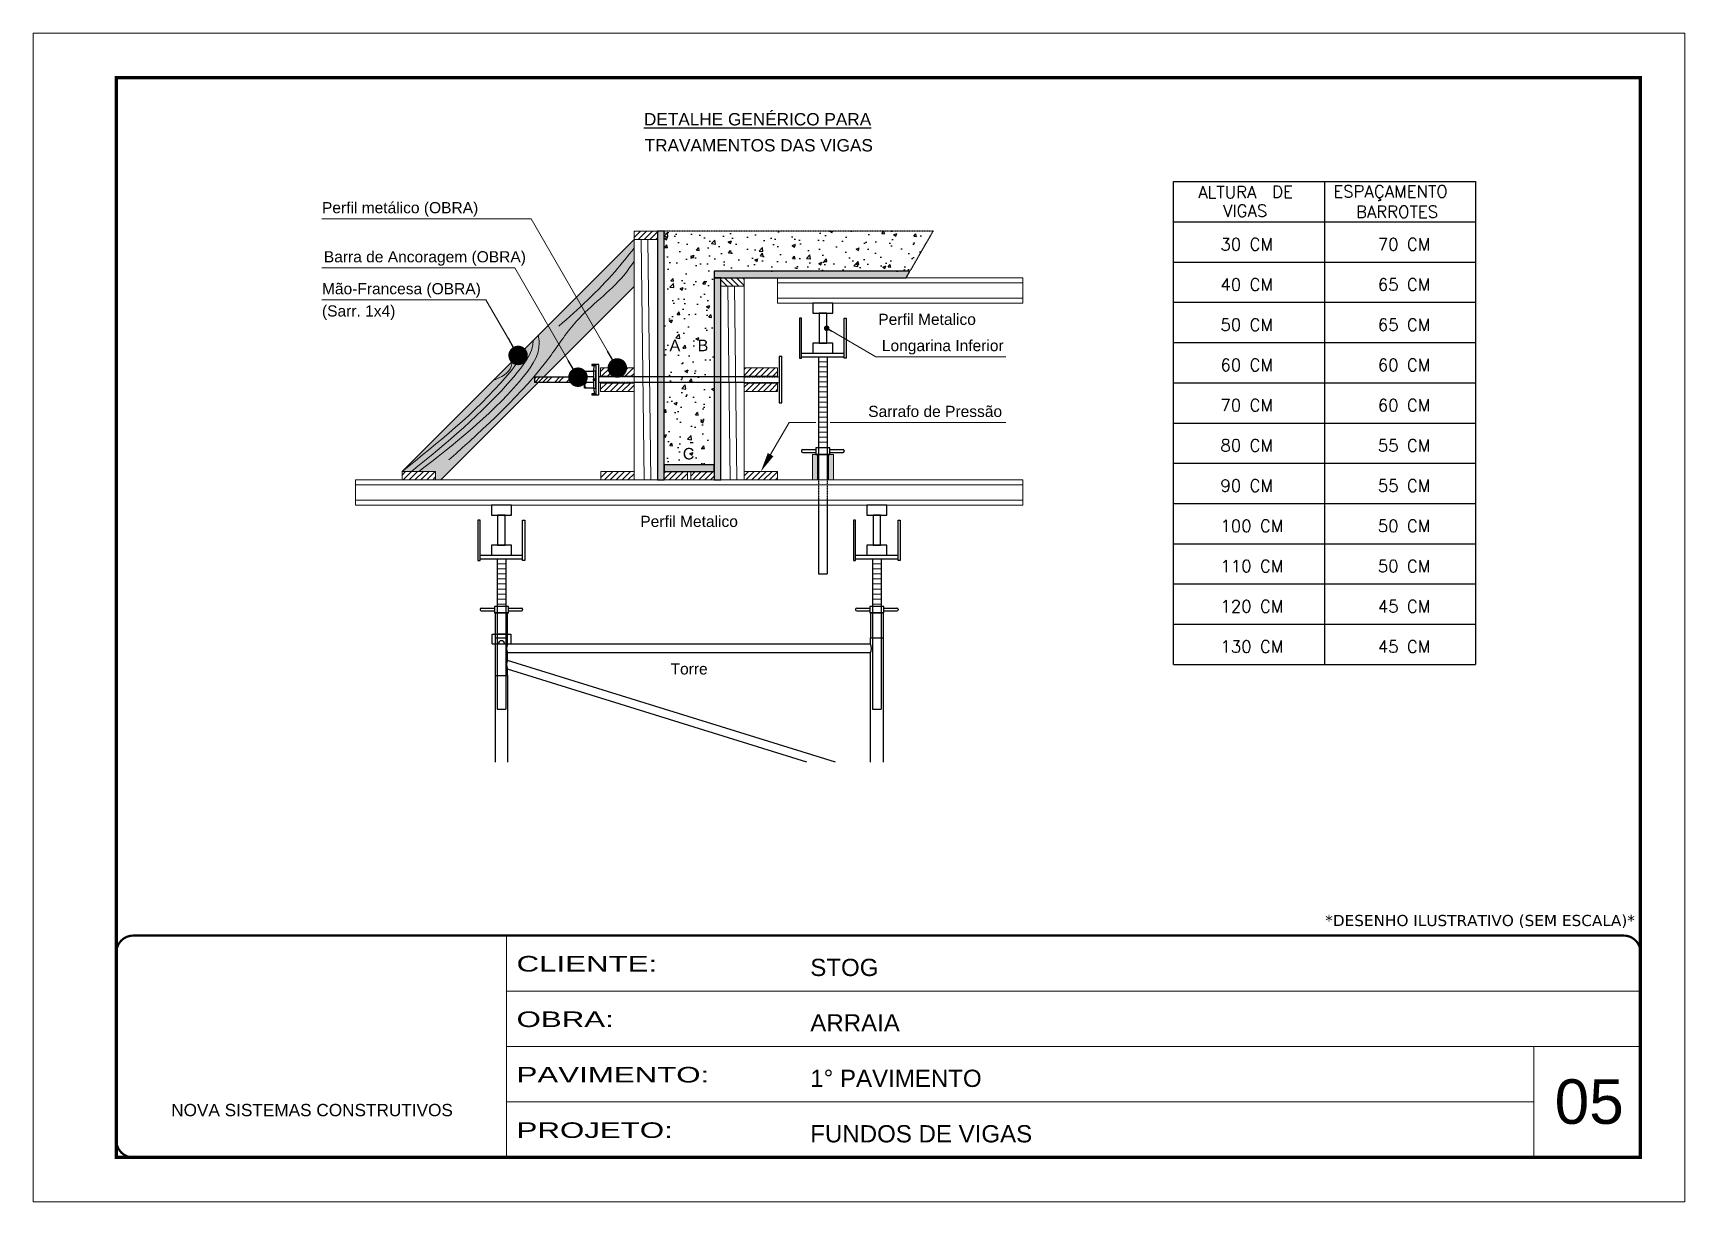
# Model space of a CAD drawing. Extents: x -3394 to 16474, y 3662 to 14397.
# Drawn here: x 4272 to 5757, y 12198 to 13248 of the extents above; entities that cross this region are included whole.
import ezdxf
from ezdxf.enums import TextEntityAlignment as Align

# ---------------------------------------------------------------- set-up
doc = ezdxf.new("R2010")
doc.units = 0
for name, pattern in [('CONTINUO', [0]), ('DASHED', [0.75, 0.5, -0.25]), ('HIDDEN', [0.375, 0.25, -0.125])]:
    doc.linetypes.add(name, pattern=pattern)
doc.layers.get('0').update_dxf_attribs({"linetype": 'CONTINUOUS'})
doc.layers.add('BARRA DE ANCORAGEM', color=251, linetype='CONTINUOUS')
doc.layers.add('GARFOS', color=7, linetype='CONTINUOUS')
for name, color, linetype, lineweight in [('CARIMBO', 255, 'CONTINUOUS', 9), ('CONCRETO', 251, 'CONTINUOUS', 25), ('Demarcação 1', 251, 'CONTINUOUS', 9), ('Escoras', 2, 'CONTINUOUS', 25), ('Folhas', 255, 'CONTINUOUS', 9), ('Forcador', 251, 'CONTINUOUS', 25), ('Hachura', 251, 'CONTINUOUS', 9), ('Madeira', 126, 'CONTINUOUS', 18), ('Perfil Metálico', 224, 'CONTINUOUS', 18), ('SARRAFO DE PRESSAO', 251, 'DASHED', 9)]:
    doc.layers.add(name, color=color, linetype=linetype, lineweight=lineweight)
doc.layers.add('Demarcação 2', color=254, linetype='CONTINUOUS', lineweight=9, true_color=0xe0e0e0)
doc.styles.add('ARIAL', font='arial.ttf')
doc.styles.get("Standard").update_dxf_attribs({"font": 'ROMANS.SHX'})
doc.styles.add('stylellllll', font='verdana.ttf', dxfattribs={"height": 2})
doc.styles.add('Tecnologia', font='')
doc.styles.get('Tecnologia').set_extended_font_data('Forgotten Futurist')
doc.dimstyles.new('3x', dxfattribs={"dimtxt": 10, "dimasz": 5, "dimexe": 7, "dimexo": 5, "dimgap": 4, "dimtad": 1, "dimdec": 4, "dimlfac": 0.3333333333333333, "dimdsep": 46, "dimtxsty": 'STANDARD', "dimblk": 'DOT', "dimcen": 0.09, "dimclrd": 1, "dimclre": 1, "dimclrt": 2, "dimadec": 0, "dimazin": 2, "dimtfac": 1, "dimtdec": 4, "dimtmove": 0, "dimatfit": 3, "dimldrblk": 'DOT', "dimfxl": 1, "dimtolj": 1, "dimtzin": 0, "dimlwd": 9, "dimlwe": 9, "dimarcsym": 0})
pattern_1 = [(45, (-468.5362003439222, 18787.53879224831), (-2.651650429449553, 2.651650429449553), [])]

msp = doc.modelspace()

# ---------------------------------------------------------------- texts
at = {"color": 0, "linetype": 'Continuous', "ltscale": 5, "style": 'ARIAL'}
for s, p in [('%%UDETALHE GENÉRICO PARA', (4923.532461789786, 13165.02365895896)), ('TRAVAMENTOS DAS VIGAS', (4924.603190556227, 13141.63135505467))]:
    msp.add_text(s, height=11.0592, dxfattribs=at).set_placement(p, align=Align.CENTER)
at = {"layer": 'CARIMBO', "style": 'ARIAL'}
for s, height, p in [('Perfil metálico (OBRA)', 10, (4531.949031617871, 13086.13634534594)), ('Barra de Ancoragem (OBRA)', 10, (4533.627233885345, 13042.01963733962)), ('Mão-Francesa (OBRA)', 10, (4531.949031617871, 13013.35288146815)), ('Longarina Inferior', 10, (5035.276439649315, 12962.24460062242)), ('Sarrafo de Pressão', 10, (5022.998213782295, 12903.13224996684)), ('05', 40, (5640.068370821653, 12268.12066751056))]:
    msp.add_text(s, height=height, dxfattribs=at).set_placement(p)
msp.add_text('(Sarr. 1x4)', height=10, dxfattribs=at).set_placement((4531.949031617871, 13003.35288146815), align=Align.TOP_LEFT)
for s, p in [('Perfil Metalico', (5075.924952572153, 12990.82860635732)), ('Perfil Metalico', (4861.985400874022, 12809.32860635732)), ('Torre', (4861.985400874692, 12676.80360635731))]:
    msp.add_text(s, height=10, dxfattribs=at).set_placement(p, align=Align.MIDDLE_CENTER)
at = {"layer": 'CARIMBO', "color": 0, "linetype": 'Continuous', "style": 'ARIAL'}
for s, p in [('A', (4849.195436344715, 12967.37416959175)), ('B', (4874.485400874022, 12967.37416959175)), ('C', (4861.525428428315, 12870.12416959175))]:
    msp.add_text(s, height=10.36799999896216, dxfattribs=at).set_placement(p, align=Align.MIDDLE_CENTER)
at = {"layer": 'CARIMBO', "style": 'stylellllll'}
msp.add_text('*DESENHO ILUSTRATIVO (SEM ESCALA)*', height=10, dxfattribs=at).set_placement((5712.208128595783, 12445.79544769025), align=Align.RIGHT)
at = {"layer": 'GARFOS', "color": 2, "ltscale": 1.5}
for s, p in [('ALTURA   ', (5319.603930742625, 13099.54348127549)), ('DE', (5385.995176525845, 13099.92818412251)), ('ESPAÇAMENTO', (5441.052371037193, 13100.23869227622)), ('VIGAS', (5341.960918545345, 13082.8491017424)), ('BARROTES', (5461.460444785684, 13082.00555739336)), ('30 CM', (5339.60199462279, 13052.77523159435)), ('70 CM', (5481.075986341166, 13052.77523159435)), ('40 CM', (5339.60199462279, 13016.63916574071)), ('65 CM', (5481.075986341166, 13016.63916574071)), ('50 CM', (5339.60199462279, 12980.50309988703)), ('65 CM', (5481.075986341166, 12980.50309988703)), ('60 CM', (5339.60199462279, 12944.36703403337)), ('60 CM', (5481.075986341166, 12944.36703403337)), ('70 CM', (5339.60199462279, 12908.23096817971)), ('60 CM', (5481.075986341166, 12908.23096817971)), ('80 CM', (5339.60199462279, 12872.09490232604)), ('55 CM', (5481.075986341166, 12872.09490232604)), ('90 CM', (5339.60199462279, 12835.95883647238)), ('55 CM', (5481.075986341166, 12835.95883647238)), ('100 CM', (5339.60199462279, 12799.82277061871)), ('50 CM', (5481.075986341166, 12799.82277061871)), ('110 CM', (5339.60199462279, 12763.68670476504)), ('50 CM', (5481.075986341166, 12763.68670476504)), ('120 CM', (5339.60199462279, 12727.55063891138)), ('45 CM', (5481.075986341166, 12727.55063891138)), ('130 CM', (5339.60199462279, 12691.41457305771)), ('45 CM', (5481.075986341166, 12691.41457305771))]:
    msp.add_text(s, height=10.91015625, dxfattribs=at).set_placement(p)

# ---------------------------------------------------------------- blocks, each defined once
blk = doc.blocks.new('9999999999')
at = {"color": 30, "linetype": 'CONTINUO'}
for p, q in [((98564.56196592061, 34230.20511460536), (98564.56196592061, 34429.44862801626)), ((98564.56196592061, 34379.63774966353), (99583.97835781069, 34379.63774966353)), ((98564.56196592061, 34329.82687131081), (99487.97835781069, 34329.82687131081)), ((99583.97835781069, 34329.82687131081), (99487.97835781069, 34329.82687131081)), ((99487.97835781069, 34329.82687131081), (99487.97835781069, 34230.20511460536)), ((98564.56196592061, 34280.01599295809), (99487.97835781069, 34280.01599295809))]:
    blk.add_line(p, q, dxfattribs=at)
at = {"color": 30, "linetype": 'CONTINUO', "const_width": 2}
blk.add_lwpolyline([(99583.97835781069, 34230.20511460536), (99583.97835781069, 34414.44862801626, 0.4142135623730951), (99568.97835781069, 34429.44862801626), (98228.97835781069, 34429.44862801626, 0.4142135623730951), (98213.97835781069, 34414.44862801626), (98213.97835781069, 34245.20511460536, 0.4142135623730951), (98228.97835781069, 34230.20511460536), (99583.97835781069, 34230.20511460536)], format="xyb", dxfattribs=at)
at = {"layer": 'Folhas'}
blk.add_lwpolyline([(98138.97835781069, 34190.20511460536), (99623.97835781069, 34190.20511460536), (99623.97835781069, 35240.20511460536), (98138.97835781069, 35240.20511460536)], close=True, dxfattribs=at)
at = {"layer": 'Folhas', "color": 30, "const_width": 3}
blk.add_lwpolyline([(98213.97835781069, 34230.20511460536), (99583.97835781069, 34230.20511460536), (99583.97835781069, 35200.20511460536), (98213.97835781069, 35200.20511460536)], close=True, dxfattribs=at)
at = {"color": 7, "linetype": 'Continuous', "ltscale": 5, "style": 'ARIAL'}
for s, height, p in [('STOG', 15.48288, (98837.6812528586, 34393.12953067552)), ('ARRAIA', 15.48288, (98837.6812528586, 34343.3186523228)), ('1° PAVIMENTO', 15.48288, (98837.6812528586, 34293.50777397008)), ('NOVA SISTEMAS CONSTRUTIVOS', 11.0592, (98263.18703214588, 34267.21182737108)), ('FUNDOS DE VIGAS', 15.48288, (98837.6812528586, 34243.69689561735))]:
    blk.add_text(s, height=height, dxfattribs=at).set_placement(p)
at = {"layer": 'Folhas', "color": 7, "style": 'Tecnologia', "width": 1.5}
for s, p in [('CLIENTE:', (98573.65419061291, 34397.16605924374)), ('OBRA:', (98573.65419061291, 34347.31415840245)), ('PAVIMENTO:', (98573.65419061291, 34297.50328004972)), ('PROJETO:', (98573.65419061291, 34247.692401697))]:
    blk.add_text(s, height=14, dxfattribs=at).set_placement(p)
blk = doc.blocks.new('HT20CT')
at = {"layer": 'Forcador'}
for points in [[(-4, 16), (-4, 20), (4, 20), (4, 16)], [(-1.5, 4), (-1.5, 16), (1.5, 16), (1.5, 4)], [(-4, 0), (-4, 4), (4, 4), (4, 0)]]:
    blk.add_lwpolyline(points, close=True, dxfattribs=at)
blk = doc.blocks.new('_Dot')
at = {"color": 0, "linetype": 'ByBlock', "lineweight": -2}
blk.add_line((-0.5, 0), (-1, 0), dxfattribs=at)
at = {"color": 0, "linetype": 'ByBlock', "const_width": 0.5}
blk.add_lwpolyline([(-0.25, 0, 1), (0.25, 0, 1)], format="xyb", close=True, dxfattribs=at)

# ---------------------------------------------------------------- hatches: boundary and pattern name
at = {"layer": 'CONCRETO', "linetype": 'DASHED', "ltscale": 0.3}
h = msp.add_hatch(dxfattribs=at)
h.set_pattern_fill('AR-CONC', color=256, scale=4, style=0)
h.set_pattern_definition([(49.99999999999999, (-43827.53049234237, 5117.197376755179), (28.69040730403014, -2.510085399303804), [3, -33]), (355, (-43827.53049234237, 5117.197376755179), (-5.55005334452, 30.08768534800047), [2.4, -26.4]), (100.4514, (-43825.13962514239, 5116.988203155179), (23.14037526856086, 27.57758168243814), [2.549607599999975, -28.0456844799998]), (46.18420000000001, (-43827.53049234237, 5125.197376755179), (42.68964194502578, -6.620760573160723), [4.499999999999969, -49.49999999999975]), (96.63559999999997, (-43823.97302254237, 5124.645644475178), (37.38650822194813, 38.96471483601767), [3.824411519999984, -42.06851999999975]), (351.1842, (-43827.53049234237, 5125.197376755179), (37.38647780534509, 38.96474403701298), [3.6, -39.6]), (21, (-43823.53049234237, 5123.197376755179), (23.87628208473847, -16.10475562661355), [3, -33]), (326.0000000000001, (-43823.53049234237, 5123.197376755179), (9.732613276863269, 29.00600180187412), [2.4, -26.4]), (71.4514, (-43821.54080302239, 5121.855312515178), (33.6089051432596, 12.9012198683981), [2.5496076, -28.04568448]), (37.5, (-43827.53049234237, 5117.197376755179), (0.4863942126916267, 13.31575415325246), [0, -26.08, 0, -26.8, 0, -26.5]), (7.5, (-43827.53049234237, 5117.197376755179), (10.52278149768594, 15.77646847529441), [0, -15.28, 0, -25.48, 0, -10.1]), (327.5, (-43836.45049234235, 5117.197376755179), (21.35289744689636, -0.902194869375192), [0, -10, 0, -31.2, 0, -41.4]), (317.5, (-43840.45049234235, 5117.197376755179), (23.32744677369545, 4.004199293292706), [0, -13, 0, -20.72, 0, -29.4])])
h.paths.add_polyline_path([(4839.485400874022, 13070.12416959174), (4839.485400874022, 12860.12416959175), (4884.485400874022, 12860.12416959175), (4884.485400874051, 13034.12416959175), (5060.4794551089, 13034.12416959173), (5081.264064799703, 13070.12416959174)])
h.paths.add_polyline_path([(4867.063016154454, 12959.59816959253), (4881.90778559359, 12959.59816959253), (4881.90778559359, 12975.15016959097), (4867.063016154454, 12975.15016959097)], flags=24)
h.paths.add_polyline_path([(4841.751834708353, 12959.59816959253), (4856.639037981106, 12959.59816959253), (4856.639037981106, 12975.15016959097), (4841.751834708353, 12975.15016959097)], flags=24)
h.paths.add_polyline_path([(4853.615054622845, 12862.0829581328), (4869.435802233813, 12862.0829581328), (4869.435802233813, 12878.1653810507), (4853.615054622845, 12878.1653810507)], flags=24)
at = {"layer": 'Demarcação 1'}
for points in [[(4839.485400874022, 13070.12416959174), (4833.485400874022, 13070.12416959174), (4833.485400874022, 12846.62416959175), (4839.485400874022, 12846.62416959175)], [(5060.4794551089, 13034.12416959173), (4884.485400874051, 13034.12416959173), (4884.485400874051, 13028.12416959175), (5057.015353493771, 13028.12416959175)], [(4890.485400874022, 13028.12416959175), (4884.485400874022, 13028.12416959175), (4884.485400874022, 12846.62416959175), (4890.485400874022, 12846.62416959175)], [(4884.485400874022, 12860.12416959175), (4839.485400874022, 12860.12416959175), (4839.485400874022, 12854.12416959175), (4884.485400874022, 12854.12416959175)]]:
    msp.add_hatch(color=256, dxfattribs=at).paths.add_polyline_path(points)
at = {"layer": 'Demarcação 2'}
msp.add_hatch(color=256, dxfattribs=at).paths.add_polyline_path([(4812.485400874051, 13020.19776272055), (4812.485400874051, 13062.62416959174), (4604.002314378275, 12854.14108309599), (4634.069968395517, 12854.14108309599), (4634.069968395517, 12846.62416959175), (4638.911807745229, 12846.62416959175), (4726.702557361568, 12934.41491920809), (4723.02910688764, 12934.41491920809), (4723.02910688764, 12938.83341997548), (4731.121058128978, 12938.83341997548)])
at = {"layer": 'Hachura'}
h = msp.add_hatch(dxfattribs=at)
h.set_pattern_fill('ANSI31', color=256, scale=30, style=0)
h.set_pattern_definition(pattern_1)
h.paths.add_polyline_path([(4812.485400874051, 13070.12416959174), (4833.485400874022, 13070.12416959174), (4833.485400874022, 13062.62416959174), (4812.485400874051, 13062.62416959174)])
h = msp.add_hatch(dxfattribs=at)
h.set_pattern_fill('ANSI31', color=256, scale=30, style=0)
h.set_pattern_definition([(135, (12373.37484002579, 17343.2338498689), (2.651650429449553, 2.651650429449553), [])])
h.paths.add_polyline_path([(4890.485400874022, 13028.12416959175), (4911.485400874022, 13028.12416959175), (4911.485400874022, 13020.62416959175), (4890.485400874022, 13020.62416959175)])
h = msp.add_hatch(dxfattribs=at)
h.set_pattern_fill('ANSI32', color=256, scale=20, angle=90, style=0)
h.set_pattern_definition([(45.00000000000001, (13379.55677937449, 3962.294658171293), (5.303300858899107, -5.303300858899106), []), (45.00000000000001, (13379.55677937449, 3965.830192071295), (5.303300858899107, -5.303300858899106), [])])
h.paths.add_polyline_path([(4723.02910688764, 12934.41491920809), (4723.02910688764, 12938.83341997549), (4768.029106887698, 12938.83341997549), (4768.029106887698, 12934.41491920809)])
h = msp.add_hatch(dxfattribs=at)
h.set_pattern_fill('ANSI31', color=256, scale=30, style=0)
h.set_pattern_definition(pattern_1)
h.paths.add_polyline_path([(4812.485400874051, 12939.63093499349), (4812.485400874051, 12947.14784849772), (4782.417746856809, 12947.14784849772), (4782.417746856809, 12939.63093499349)])
h = msp.add_hatch(dxfattribs=at)
h.set_pattern_fill('ANSI31', color=256, scale=30, style=0)
h.set_pattern_definition(pattern_1)
h.paths.add_polyline_path([(4941.553054891236, 12939.63093499349), (4941.553054891236, 12947.14784849773), (4911.485400873993, 12947.14784849773), (4911.485400873993, 12939.63093499349)])
h = msp.add_hatch(dxfattribs=at)
h.set_pattern_fill('ANSI31', color=256, scale=30, style=0)
h.set_pattern_definition(pattern_1)
h.paths.add_polyline_path([(4782.417746856809, 12926.10049068576), (4812.485400874051, 12926.10049068576), (4812.485400874051, 12933.61740419), (4782.417746856809, 12933.61740419)])
h = msp.add_hatch(dxfattribs=at)
h.set_pattern_fill('ANSI31', color=256, scale=30, style=0)
h.set_pattern_definition(pattern_1)
h.paths.add_polyline_path([(4911.485400873993, 12926.10049068577), (4941.553054891236, 12926.10049068577), (4941.553054891236, 12933.61740419001), (4911.485400873993, 12933.61740419001)])
h = msp.add_hatch(dxfattribs=at)
h.set_pattern_fill('ANSI31', color=256, scale=30, style=0)
h.set_pattern_definition([(45, (-646.9516328224563, 18694.53202684657), (-2.651650429449553, 2.651650429449553), [])])
h.paths.add_polyline_path([(4634.069968395517, 12846.62416959175), (4634.069968395517, 12854.14108309599), (4604.002314378275, 12854.14108309599), (4604.002314378275, 12846.62416959175)])
h = msp.add_hatch(dxfattribs=at)
h.set_pattern_fill('ANSI31', color=256, scale=30, style=0)
h.set_pattern_definition(pattern_1)
h.paths.add_polyline_path([(4782.485400874051, 12846.62416959175), (4812.485400874051, 12846.62416959175), (4812.485400874051, 12854.12416959175), (4782.485400874051, 12854.12416959175)])
h = msp.add_hatch(dxfattribs=at)
h.set_pattern_fill('ANSI31', color=256, scale=30, style=0)
h.set_pattern_definition(pattern_1)
h.paths.add_polyline_path([(4839.485400874022, 12854.12416959175), (4860.485400873993, 12854.12416959175), (4860.485400873993, 12846.62416959175), (4839.485400874022, 12846.62416959175)])
h = msp.add_hatch(dxfattribs=at)
h.set_pattern_fill('ANSI31', color=256, scale=30, style=0)
h.set_pattern_definition(pattern_1)
h.paths.add_polyline_path([(4884.485400874022, 12846.62416959175), (4884.485400874022, 12854.12416959175), (4863.485400874051, 12854.12416959175), (4863.485400874051, 12846.62416959175)])
h = msp.add_hatch(dxfattribs=at)
h.set_pattern_fill('ANSI31', color=256, scale=30, style=0)
h.set_pattern_definition(pattern_1)
h.paths.add_polyline_path([(4941.485400873993, 12854.12416959175), (4911.485400873993, 12854.12416959175), (4911.485400873993, 12846.62416959175), (4941.485400873993, 12846.62416959175)])
at = {"layer": 'Perfil Metálico'}
for points in [[(4972.845884298906, 12846.62416959175), (4977.345884298906, 12846.62416959175), (4977.345884298906, 12869.42416959176), (4972.845884298906, 12869.42416959176)], [(4987.220884298906, 12846.62416959175), (4991.720884298906, 12846.62416959175), (4991.720884298906, 12869.42416959176), (4987.220884298906, 12869.42416959176)]]:
    msp.add_hatch(color=256, dxfattribs=at).paths.add_polyline_path(points)

# ---------------------------------------------------------------- linework, layer by layer
for points in [[(4839.485400874022, 13070.12416959174), (4833.485400874022, 13070.12416959174), (4833.485400874022, 12846.62416959175), (4839.485400874022, 12846.62416959175)], [(5060.4794551089, 13034.12416959173), (4884.485400874051, 13034.12416959173), (4884.485400874051, 13028.12416959175), (5057.015353493771, 13028.12416959175)], [(4890.485400874022, 13028.12416959175), (4884.485400874022, 13028.12416959175), (4884.485400874022, 12846.62416959175), (4890.485400874022, 12846.62416959175)], [(4884.485400874022, 12860.12416959175), (4839.485400874022, 12860.12416959175), (4839.485400874022, 12854.12416959175), (4884.485400874022, 12854.12416959175)]]:
    msp.add_lwpolyline(points, close=True)
at = {"layer": 'BARRA DE ANCORAGEM'}
for p, q in [((4775.913489175407, 12944.13562089633), (4777.077634817397, 12949.43782181721)), ((4778.242505871283, 12950.32152197069), (4778.242505871283, 12922.92681721285)), ((4911.477031556366, 12939.28771413227), (4812.485400874051, 12939.28771413227)), ((4775.913489175407, 12929.1127182872), (4777.077634817397, 12923.81051736633)), ((4911.477031556366, 12933.96062505123), (4812.485400874051, 12933.96062505123))]:
    msp.add_line(p, q, dxfattribs=at)
at = {"layer": 'BARRA DE ANCORAGEM', "linetype": 'HIDDEN'}
for p, q in [((4812.485400874051, 12939.28771413227), (4780.917746856809, 12939.28771413227)), ((4911.477031556366, 12939.28771413227), (4943.053054891236, 12939.28771413227)), ((4812.485400874051, 12933.96062505123), (4780.917746856809, 12933.96062505123)), ((4911.477031556366, 12933.96062505123), (4943.053054891236, 12933.96062505123))]:
    msp.add_line(p, q, dxfattribs=at)
at = {"layer": 'BARRA DE ANCORAGEM', "flags": 128}
for points in [[(4778.242505871225, 12950.3215219707), (4774.683564732171, 12950.32152197064), (4774.683564732171, 12949.43782181721), (4778.242505871225, 12949.43782181721)], [(4780.917746856809, 12922.92681721283), (4780.917746856809, 12950.3215219707), (4778.242505871225, 12950.3215219707), (4778.242505871225, 12922.92681721283)], [(4945.452874339942, 12915.82169940287), (4945.452874339942, 12957.42663978065), (4943.053054891236, 12957.42663978063), (4943.053054891236, 12915.82169940287)], [(4768.029106887698, 12938.83341997549), (4723.02910688764, 12938.83341997548), (4723.02910688764, 12934.41491920809), (4768.029106887698, 12934.41491920809)], [(4778.242505871225, 12944.13562089633), (4775.913489175407, 12944.13562089633), (4775.913489175407, 12929.1127182872), (4778.242505871225, 12929.1127182872)], [(4778.242505871225, 12923.81051736632), (4774.683564732171, 12923.81051736632), (4774.683564732171, 12922.92681721283), (4778.242505871225, 12922.92681721283)]]:
    msp.add_lwpolyline(points, close=True, dxfattribs=at)
for points in [[(4775.913489175407, 12939.2752700522), (4769.796507194609, 12939.2752700522, -0.7297960342994486), (4769.796507194609, 12944.13562089633, -0.7297960342994486)], [(4775.913489175407, 12933.97306913132), (4769.796507194609, 12933.97306913132, -0.6666666666662623), (4769.796507194609, 12939.2752700522, -0.6666666666662623)]]:
    msp.add_lwpolyline(points, format="xyb", dxfattribs=at)
for points in [[(4775.913489175407, 12929.1127182872), (4768.02910688764, 12929.1127182872), (4768.02910688764, 12944.13562089633), (4775.913489175407, 12944.13562089633)], [(4775.913489175407, 12936.18231951505), (4778.242505871225, 12936.18231951505), (4778.242505871225, 12937.06601966852), (4775.913489175407, 12937.06601966852), (4775.913489175407, 12936.18231951505), (4775.913489175407, 12937.06601966852)]]:
    msp.add_lwpolyline(points, dxfattribs=at)
at = {"layer": 'BARRA DE ANCORAGEM'}
msp.add_arc((4770.574709916255, 12931.54289370928), 2.551735107341757, 107.756360599081, 252.2436393991685, dxfattribs=at)
at = {"layer": 'CONCRETO', "linetype": 'DASHED', "ltscale": 0.3}
for p, q in [((5081.264064799732, 13070.12416959174), (4839.485400874022, 13070.12416959174)), ((5081.264064799732, 13070.12416959175), (5060.4794551089, 13034.12416959173))]:
    msp.add_line(p, q, dxfattribs=at)
at = {"layer": 'Escoras'}
for p, q in [((4987.908384298906, 12869.42416959176), (4976.658384298906, 12869.42416959176)), ((4687.610400874633, 12727.07416959191), (4687.610400874633, 12592.97998267674)), ((4698.860400874022, 12727.07416959191), (4687.610400874022, 12727.07416959191)), ((4698.860400874022, 12704.57416959191), (4698.860400874022, 12727.07416959191)), ((5036.360400874022, 12727.07416959174), (5025.110400874022, 12727.07416959174)), ((5025.110400874022, 12727.07416959174), (5025.110400874022, 12704.57416959174)), ((5036.360400874633, 12727.07416959174), (5036.360400874633, 12592.97998267674)), ((4684.797900874022, 12707.94916959192), (4701.672900874022, 12707.94916959192)), ((4684.797900874022, 12699.17416959192), (4684.797900874022, 12707.94916959192)), ((4684.797900874022, 12699.17416959192), (4690.310400874005, 12699.17416959192)), ((4687.610400874022, 12704.57416959174), (4698.860400874022, 12704.57416959174)), ((4697.172900874022, 12707.92671482293), (4689.297900874022, 12707.92671482293)), ((4697.172900874022, 12698.89371482292), (4689.297900874022, 12698.89371482292)), ((4696.160400874011, 12699.17416959192), (4701.672900874022, 12699.17416959192)), ((4698.860400874022, 12698.94916959174), (4698.860400874022, 12704.57416959174)), ((5025.110400874022, 12698.94916959174), (4698.860400874022, 12698.94916959174)), ((4701.672900874022, 12707.94916959192), (4701.672900874022, 12699.17416959191)), ((5025.110400874022, 12704.57416959174), (5036.360400874022, 12704.57416959174)), ((5025.110400874022, 12698.94916959174), (5025.110400874022, 12704.57416959174)), ((5025.110400875332, 12691.29916959173), (4698.860400874022, 12691.29916959173)), ((4698.86040087312, 12684.94396288707), (4698.860400874022, 12691.29916959173)), ((4993.626454783516, 12592.97998267675), (4698.860400874022, 12684.45910285965)), ((5025.110400874022, 12592.97998267674), (5025.110400874022, 12691.2991695916)), ((4687.610400874022, 12670.82416959174), (4698.860400874022, 12670.82416959174)), ((4967.816669818421, 12592.97998267675), (4698.860400874022, 12676.44916959427)), ((4698.860400874022, 12670.82416959174), (4698.860400874022, 12676.44916959427)), ((4698.860400874022, 12670.82416959174), (4698.860400874022, 12592.97998267674))]:
    msp.add_line(p, q, dxfattribs=at)
for centre, radius, start, end in [((4693.235400874022, 12699.17416959192), 2.925, 0, 180), ((4706.430009619595, 12695.12416959287), 8.481132092454251, 153.1920676136147, 206.807932389176), ((5017.54079212845, 12695.12416959287), 8.481132092454251, 333.192067610824, 26.80793238638531), ((4708.271968182002, 12680.69656624226), 10.32559816562314, 155.7105643694339, 204.2894356477194)]:
    msp.add_arc(centre, radius, start, end, dxfattribs=at)
at = {"layer": 'Forcador', "linetype": 'Continuous'}
for p, q in [((4963.158384298906, 12960.32419135898), (5001.408384298906, 12960.32419135898)), ((4963.158384298906, 12957.17419135898), (5001.408384298906, 12957.17419135898)), ((4978.345884298906, 12957.17419135898), (4978.345884298906, 12846.62416959175)), ((4986.220884298906, 12957.17419135898), (4986.220884298906, 12846.62416959175)), ((4963.158384298906, 12872.79916959176), (4963.158384298906, 12872.34916959176)), ((4964.170884298917, 12873.81166959176), (4975.983384298917, 12873.81166959176)), ((4964.170884298917, 12871.33666959177), (4975.983384298917, 12871.33666959176)), ((4988.583384298923, 12873.81166959176), (5000.395884298923, 12873.81166959176)), ((4988.583384298923, 12871.33666959176), (5000.395884298923, 12871.33666959176)), ((5001.408384298906, 12872.79916959176), (5001.408384298906, 12872.34916959176)), ((4978.345884298906, 12823.82416959175), (4978.345884298906, 12762.17419135898)), ((4986.220884298906, 12823.82416959175), (4986.220884298906, 12762.17419135898)), ((4674.110400874022, 12778.82419135915), (4712.360400874022, 12778.82419135915)), ((4674.110400874022, 12775.67419135914), (4712.360400874022, 12775.67419135914)), ((4689.297900874022, 12775.67419135914), (4689.297900874022, 12640.67419135914)), ((4697.172900874022, 12775.67419135914), (4697.172900874022, 12640.67419135914)), ((5011.610400874022, 12778.82419135899), (5049.860400874022, 12778.82419135899)), ((5011.610400874022, 12775.67419135899), (5049.860400874022, 12775.67419135899)), ((5026.797900874022, 12775.67419135899), (5026.797900874022, 12640.67419135899)), ((5034.672900874022, 12775.67419135899), (5034.672900874022, 12640.67419135899)), ((4978.345884298906, 12762.17419135898), (4986.220884298906, 12762.17419135898)), ((4674.110400874022, 12730.44916959192), (4674.110400874022, 12729.99916959191)), ((4675.122900874005, 12731.46166959192), (4686.935400874005, 12731.46166959192)), ((4675.122900874005, 12728.98666959192), (4686.935400874005, 12728.98666959191)), ((4699.53540087404, 12731.46166959192), (4711.34790087404, 12731.46166959192)), ((4699.53540087404, 12728.98666959191), (4711.34790087404, 12728.98666959191)), ((4712.360400874022, 12730.44916959192), (4712.360400874022, 12729.99916959191)), ((5011.610400874022, 12730.44916959176), (5011.610400874022, 12729.99916959175)), ((5012.622900874005, 12731.46166959175), (5024.435400874005, 12731.46166959175)), ((5012.622900874005, 12728.98666959176), (5024.435400874005, 12728.98666959175)), ((5037.03540087404, 12731.46166959175), (5048.84790087404, 12731.46166959175)), ((5037.03540087404, 12728.98666959175), (5048.84790087404, 12728.98666959175)), ((5049.860400874022, 12730.44916959176), (5049.860400874022, 12729.99916959175)), ((4689.297900874022, 12640.67419135914), (4697.172900874022, 12640.67419135914)), ((5026.797900874022, 12640.67419135899), (5034.672900874022, 12640.67419135899))]:
    msp.add_line(p, q, dxfattribs=at)
at = {"layer": 'Forcador', "linetype": 'HIDDEN'}
for p, q in [((4978.345884298906, 12846.62416959175), (4978.345884298906, 12823.82416959175)), ((4986.220884298906, 12846.62416959175), (4986.220884298906, 12823.82416959175))]:
    msp.add_line(p, q, dxfattribs=at)
at = {"layer": 'Forcador', "linetype": 'Continuous'}
for points in [[(4961.245884298929, 12991.82419135898), (4961.245884298929, 12955.82419135898), (4963.158384298906, 12955.82419135898), (4963.158384298906, 12991.82419135898)], [(5003.320884298912, 12991.82419135898), (5003.320884298912, 12955.82419135898), (5001.408384298906, 12955.82419135898), (5001.408384298906, 12991.82419135898)], [(4975.983384298917, 12875.27416959177), (4975.983384298917, 12869.42416959176), (4988.583384298923, 12869.42416959176), (4988.583384298923, 12875.27416959177)], [(4672.197900874016, 12810.32419135915), (4672.197900874016, 12774.32419135915), (4674.110400874022, 12774.32419135915), (4674.110400874022, 12810.32419135915)], [(4714.272900874028, 12810.32419135915), (4714.272900874028, 12774.32419135915), (4712.360400874022, 12774.32419135915), (4712.360400874022, 12810.32419135915)], [(5009.697900874016, 12810.32419135899), (5009.697900874016, 12774.32419135899), (5011.610400874022, 12774.32419135899), (5011.610400874022, 12810.32419135899)], [(5051.772900874028, 12810.32419135899), (5051.772900874028, 12774.32419135899), (5049.860400874022, 12774.32419135899), (5049.860400874022, 12810.32419135899)], [(4686.935400874005, 12732.92416959192), (4686.935400874005, 12727.07416959192), (4699.53540087404, 12727.07416959192), (4699.53540087404, 12732.92416959192)], [(5024.435400874005, 12732.92416959176), (5024.435400874005, 12727.07416959176), (5037.03540087404, 12727.07416959176), (5037.03540087404, 12732.92416959176)]]:
    msp.add_lwpolyline(points, close=True, dxfattribs=at)
for centre, start, end in [((4964.170884298917, 12872.79916959176), 90, 180), ((4964.170884298917, 12872.34916959176), 180, 270), ((5000.395884298923, 12872.79916959176), 0, 90), ((5000.395884298923, 12872.34916959176), 270, 0), ((4675.122900874005, 12730.44916959192), 90, 180), ((4675.122900874005, 12729.99916959191), 180, 270), ((4711.34790087404, 12730.44916959192), 0, 90), ((4711.34790087404, 12729.99916959191), 270, 0), ((5012.622900874005, 12730.44916959176), 90, 180), ((5012.622900874005, 12729.99916959175), 180, 270), ((5048.84790087404, 12730.44916959176), 0, 90), ((5048.84790087404, 12729.99916959175), 270, 0)]:
    msp.add_arc(centre, 1.0125, start, end, dxfattribs=at)
at = {"layer": 'GARFOS', "color": 2, "ltscale": 1.5}
for p, q in [((5297.406793321075, 12680.87830667234), (5297.406793321075, 13114.51109691632)), ((5297.406793321075, 13114.51109691632), (5568.948033228284, 13114.51109691632)), ((5433.17741327465, 13114.51109691632), (5433.17741327465, 12680.87830667234)), ((5568.948033228284, 13114.51109691632), (5568.948033228284, 12680.87830667234)), ((5297.406793321075, 13078.37503106264), (5568.948033228284, 13078.37503106264)), ((5297.406793321075, 13078.37503106264), (5568.948033228284, 13078.37503106264)), ((5297.406793321075, 13042.238965209), (5568.948033228284, 13042.238965209)), ((5297.406793321075, 13006.10289935532), (5568.948033228284, 13006.10289935532)), ((5297.406793321075, 12969.96683350167), (5568.948033228284, 12969.96683350167)), ((5297.406793321075, 12933.83076764799), (5568.948033228284, 12933.83076764799)), ((5297.406793321075, 12897.69470179434), (5568.948033228284, 12897.69470179434)), ((5297.406793321075, 12861.55863594068), (5568.948033228284, 12861.55863594068)), ((5297.406793321075, 12825.42257008701), (5568.948033228284, 12825.42257008701)), ((5297.406793321075, 12789.28650423333), (5568.948033228284, 12789.28650423333)), ((5297.406793321075, 12753.15043837966), (5568.948033228284, 12753.15043837966)), ((5297.406793321075, 12717.01437252599), (5568.948033228284, 12717.01437252599)), ((5297.406793321075, 12680.87830667234), (5568.948033228284, 12680.87830667234))]:
    msp.add_line(p, q, dxfattribs=at)
at = {"layer": 'Hachura'}
for p, q in [((4821.510433010699, 12846.62416959175), (4818.808856581396, 13062.62416959174)), ((4827.510433010699, 12846.62416959175), (4824.808856581396, 13062.62416959174)), ((4898.985126482788, 12846.62416959175), (4896.808856581396, 13020.62416959175)), ((4904.985126482788, 12846.62416959175), (4902.808856581396, 13020.62416959175)), ((4986.220884298906, 12952.65771482276), (4978.345884298906, 12952.65771482276)), ((4986.220884298906, 12948.14121482276), (4978.345884298906, 12948.14121482276)), ((4986.220884298906, 12943.62471482276), (4978.345884298906, 12943.62471482276)), ((4986.220884298906, 12939.10821482276), (4978.345884298906, 12939.10821482276)), ((4986.220884298906, 12934.59171482276), (4978.345884298906, 12934.59171482276)), ((4986.220884298906, 12930.07521482277), (4978.345884298906, 12930.07521482277)), ((4986.220884298906, 12925.55871482277), (4978.345884298906, 12925.55871482277)), ((4986.220884298906, 12921.04221482277), (4978.345884298906, 12921.04221482277)), ((4986.220884298906, 12916.52571482277), (4978.345884298906, 12916.52571482277)), ((4986.220884298906, 12912.00921482278), (4978.345884298906, 12912.00921482278)), ((4986.220884298906, 12907.49271482278), (4978.345884298906, 12907.49271482278)), ((4986.220884298906, 12902.97621482278), (4978.345884298906, 12902.97621482278)), ((4986.220884298906, 12898.45971482278), (4978.345884298906, 12898.45971482278)), ((4986.220884298906, 12893.94321482278), (4978.345884298906, 12893.94321482278)), ((4986.220884298906, 12889.42671482279), (4978.345884298906, 12889.42671482279)), ((4986.220884298906, 12884.91021482279), (4978.345884298906, 12884.91021482279)), ((4986.220884298906, 12880.39371482279), (4978.345884298906, 12880.39371482279)), ((4697.172900874022, 12771.15771482292), (4689.297900874022, 12771.15771482292)), ((5034.672900874022, 12771.15771482277), (5026.797900874022, 12771.15771482277)), ((4697.172900874022, 12766.64121482293), (4689.297900874022, 12766.64121482293)), ((4697.172900874022, 12762.12471482293), (4689.297900874022, 12762.12471482293)), ((4697.172900874022, 12757.60821482293), (4689.297900874022, 12757.60821482293)), ((5034.672900874022, 12766.64121482277), (5026.797900874022, 12766.64121482277)), ((5034.672900874022, 12762.12471482278), (5026.797900874022, 12762.12471482278)), ((5034.672900874022, 12757.60821482278), (5026.797900874022, 12757.60821482278)), ((4697.172900874022, 12753.09171482293), (4689.297900874022, 12753.09171482293)), ((4697.172900874022, 12748.57521482292), (4689.297900874022, 12748.57521482292)), ((4697.172900874022, 12744.05871482292), (4689.297900874022, 12744.05871482292)), ((5034.672900874022, 12753.09171482278), (5026.797900874022, 12753.09171482278)), ((5034.672900874022, 12748.57521482277), (5026.797900874022, 12748.57521482277)), ((5034.672900874022, 12744.05871482277), (5026.797900874022, 12744.05871482277)), ((4697.172900874022, 12739.54221482292), (4689.297900874022, 12739.54221482292)), ((4697.172900874022, 12735.02571482293), (4689.297900874022, 12735.02571482293)), ((5034.672900874022, 12739.54221482277), (5026.797900874022, 12739.54221482277)), ((5034.672900874022, 12735.02571482277), (5026.797900874022, 12735.02571482277))]:
    msp.add_line(p, q, dxfattribs=at)
at = {"layer": 'Hachura', "color": 1}
for p, q in [((4935.235400873993, 12869.27961415798), (4951.89347792507, 12898.13224996684)), ((4951.89347792507, 12898.13224996684), (4975.845884298906, 12898.13224996684)), ((4988.720884298906, 12898.13224996684), (5146.830869689933, 12898.13224996684))]:
    msp.add_line(p, q, dxfattribs=at)
at = {"layer": 'Hachura'}
for points, knots in [([(4812.485400874051, 13054.8272727584), (4806.90924443907, 13047.74182485607), (4786.763782457248, 13022.14361522815), (4762.447299978329, 13000.35899741782), (4744.86149016273, 12984.60424563371)], [0, 0, 0, 0, 27.02094781870451, 97.62091206399077, 97.62091206399077, 97.62091206399077, 97.62091206399077]), ([(4645.966865035938, 12864.63187056174), (4678.927706119006, 12893.99250165143), (4721.449149761611, 12931.86946046584), (4763.074256963193, 12996.47342905408), (4795.084382883811, 13018.18347674245), (4809.48250162896, 13038.5034618783), (4812.485400874051, 13042.7414369294)], [0, 0, 0, 0, 131.5456656631899, 169.7017255970352, 228.6938412702256, 244.2396040894818, 244.2396040894818, 244.2396040894818, 244.2396040894818]), ([(4604.002314378275, 12854.14108309599), (4636.233833894599, 12879.87412593225), (4675.455113335542, 12911.18766246707), (4711.151586411172, 12955.76411354205), (4714.170659146679, 12964.30942786437)], [0, 0, 0, 0, 127.7419890025806, 155.4442459493314, 155.4442459493314, 155.4442459493314, 155.4442459493314]), ([(4612.348209827294, 12854.14108309599), (4643.701902332163, 12879.61930102842), (4684.358472070075, 12912.65709853846), (4721.439035189629, 12960.03533000287), (4721.930754162837, 12972.06952288052)], [0, 0, 0, 0, 125.1825811556602, 162.3251978992898, 162.3251978992898, 162.3251978992898, 162.3251978992898]), ([(4619.036141386896, 12854.14108309599), (4650.064048267369, 12878.17341030173), (4691.073184238645, 12909.93658974799), (4729.098162338716, 12959.0750403962), (4726.787841653559, 12974.33680136928), (4726.447341909457, 12976.58611062717)], [0, 0, 0, 0, 121.3907721306536, 160.4404286483551, 167.1904828153767, 167.1904828153767, 167.1904828153767, 167.1904828153767]), ([(4685.745698087674, 12935.88446680538), (4692.944847467237, 12939.0462756771), (4701.722056356542, 12942.9011556736), (4702.684460338523, 12951.45784759464), (4702.85749151223, 12952.99626022993)], [0, 0, 0, 0, 20.66359293472132, 25.19306962937832, 25.19306962937832, 25.19306962937832, 25.19306962937832])]:
    msp.add_open_spline(points, degree=3, knots=knots, dxfattribs=at)
at = {"layer": 'Hachura', "color": 1}
msp.add_solid([(4937.761308301706, 12867.82128082464), (4926.485400873993, 12854.12416959175), (4932.70949344628, 12870.73794749132)], dxfattribs=at)
at = {"layer": 'Madeira'}
for p, q in [((4812.485400874051, 13062.62416959174), (4604.002314378275, 12854.14108309599)), ((4812.485400874051, 13062.62416959174), (4812.485400874051, 12854.12416959175)), ((4812.485400874051, 13020.19776272055), (4638.911807745229, 12846.62416959175)), ((4911.485400873993, 12854.12416959175), (4911.485400874022, 13020.62416959175))]:
    msp.add_line(p, q, dxfattribs=at)
for points in [[(4812.485400874051, 13062.62416959174), (4833.485400874022, 13062.62416959174), (4833.485400874022, 13070.12416959174), (4812.485400874051, 13070.12416959174)], [(4911.485400874022, 13020.62416959175), (4890.485400874051, 13020.62416959175), (4890.485400874051, 13028.12416959175), (4911.485400874022, 13028.12416959175)], [(4782.417746856809, 12947.14784849772), (4812.485400874051, 12947.14784849772), (4812.485400874051, 12939.63093499349), (4782.417746856809, 12939.63093499349)], [(4911.485400873993, 12947.14784849773), (4941.553054891236, 12947.14784849773), (4941.553054891236, 12939.63093499349), (4911.485400873993, 12939.63093499349)], [(4782.417746856809, 12926.10049068576), (4812.485400874051, 12926.10049068576), (4812.485400874051, 12933.61740419), (4782.417746856809, 12933.61740419)], [(4911.485400873993, 12926.10049068577), (4941.553054891236, 12926.10049068577), (4941.553054891236, 12933.61740419001), (4911.485400873993, 12933.61740419001)], [(4604.002314378275, 12854.14108309599), (4634.069968395517, 12854.14108309599), (4634.069968395517, 12846.62416959175), (4604.002314378275, 12846.62416959175)], [(4782.485400874051, 12846.62416959175), (4812.485400874051, 12846.62416959175), (4812.485400874051, 12854.12416959175), (4782.485400874051, 12854.12416959175)], [(4860.485400873993, 12846.62416959175), (4839.485400874022, 12846.62416959175), (4839.485400874022, 12854.12416959175), (4860.485400873993, 12854.12416959175)], [(4863.485400874051, 12846.62416959175), (4884.485400874022, 12846.62416959175), (4884.485400874022, 12854.12416959175), (4863.485400874051, 12854.12416959175)], [(4941.485400873993, 12846.62416959175), (4911.485400873993, 12846.62416959175), (4911.485400873993, 12854.12416959175), (4941.485400873993, 12854.12416959175)]]:
    msp.add_lwpolyline(points, close=True, dxfattribs=at)
at = {"layer": 'Perfil Metálico'}
for p, q in [((4941.485400874022, 13023.62416959175), (5161.985400874022, 13023.62416959175)), ((4941.485400874022, 13009.82416959174), (5161.985400874022, 13009.82416959175)), ((4561.985400874022, 12842.12416959175), (5161.985400874022, 12842.12416959175)), ((4561.985400874022, 12828.32416959175), (5161.985400874022, 12828.32416959175))]:
    msp.add_line(p, q, dxfattribs=at)
for points in [[(4941.485400874022, 13005.32416959174), (5161.985400874022, 13005.32416959175), (5161.985400874022, 13028.12416959175), (4941.485400874022, 13028.12416959175)], [(4977.345884298906, 12846.62416959175), (4972.845884298906, 12846.62416959175), (4972.845884298906, 12869.42416959176), (4977.345884298906, 12869.42416959176)], [(4987.220884298906, 12846.62416959175), (4991.720884298906, 12846.62416959175), (4991.720884298906, 12869.42416959176), (4987.220884298906, 12869.42416959176)], [(4561.985400874022, 12823.82416959175), (5161.985400874022, 12823.82416959175), (5161.985400874022, 12846.62416959175), (4561.985400874022, 12846.62416959175)]]:
    msp.add_lwpolyline(points, close=True, dxfattribs=at)

# ---------------------------------------------------------------- block references
at = {"layer": 'Forcador', "linetype": 'Continuous', "xscale": -2.25, "yscale": 2.25, "zscale": 2.25}
for p in [(4982.283384298906, 12960.32419135898), (5030.735400874022, 12778.82419135899)]:
    msp.add_blockref('HT20CT', p, dxfattribs=at)
at = {"layer": 'Forcador', "xscale": -2.25, "yscale": 2.25, "zscale": 2.25}
msp.add_blockref('HT20CT', (4693.235400874022, 12778.82419135915), dxfattribs=at)
at = {"layer": 'SARRAFO DE PRESSAO', "color": 6, "linetype": 'ByBlock'}
msp.add_blockref('9999999999', (-93866.77022769667, -21992.22828671573), dxfattribs=at)

msp.set_redraw_order([(e.dxf.handle, doc.entitydb.next_handle()) for e in msp.query("TEXT MTEXT ATTDEF DIMENSION ARC_DIMENSION")])  # texts and dimensions are drawn at this point

# ---------------------------------------------------------------- leaders
msp.add_leader([(4985.658384298906, 12982.82419135898), (5029.963535091461, 12957.24460062242), (5146.830869689933, 12957.24460062242)], dimstyle='3x', override={"dimgap": 4, "dimtad": 0})
at = {"layer": 'Hachura'}
for points, override in [([(4797.45157386543, 12947.14784849772), (4720.093279141816, 13081.13634534594), (4531.949031617871, 13081.13634534594)], {"dimasz": 17.5, "dimtad": 0}), ([(4762.09882911772, 12938.83341997549), (4705.410990091856, 13037.01963733962), (4531.949031617842, 13037.01963733962)], {"dimasz": 17.5, "dimtad": 0}), ([(4708.243857626163, 12958.38262634387), (4679.393517378689, 13008.35288146815), (4531.949031617871, 13008.35288146815)], {"dimasz": 17.5, "dimgap": 4, "dimtad": 0})]:
    msp.add_leader(points, dimstyle='3x', override=override, dxfattribs=at)

doc.saveas('drawing.dxf')
